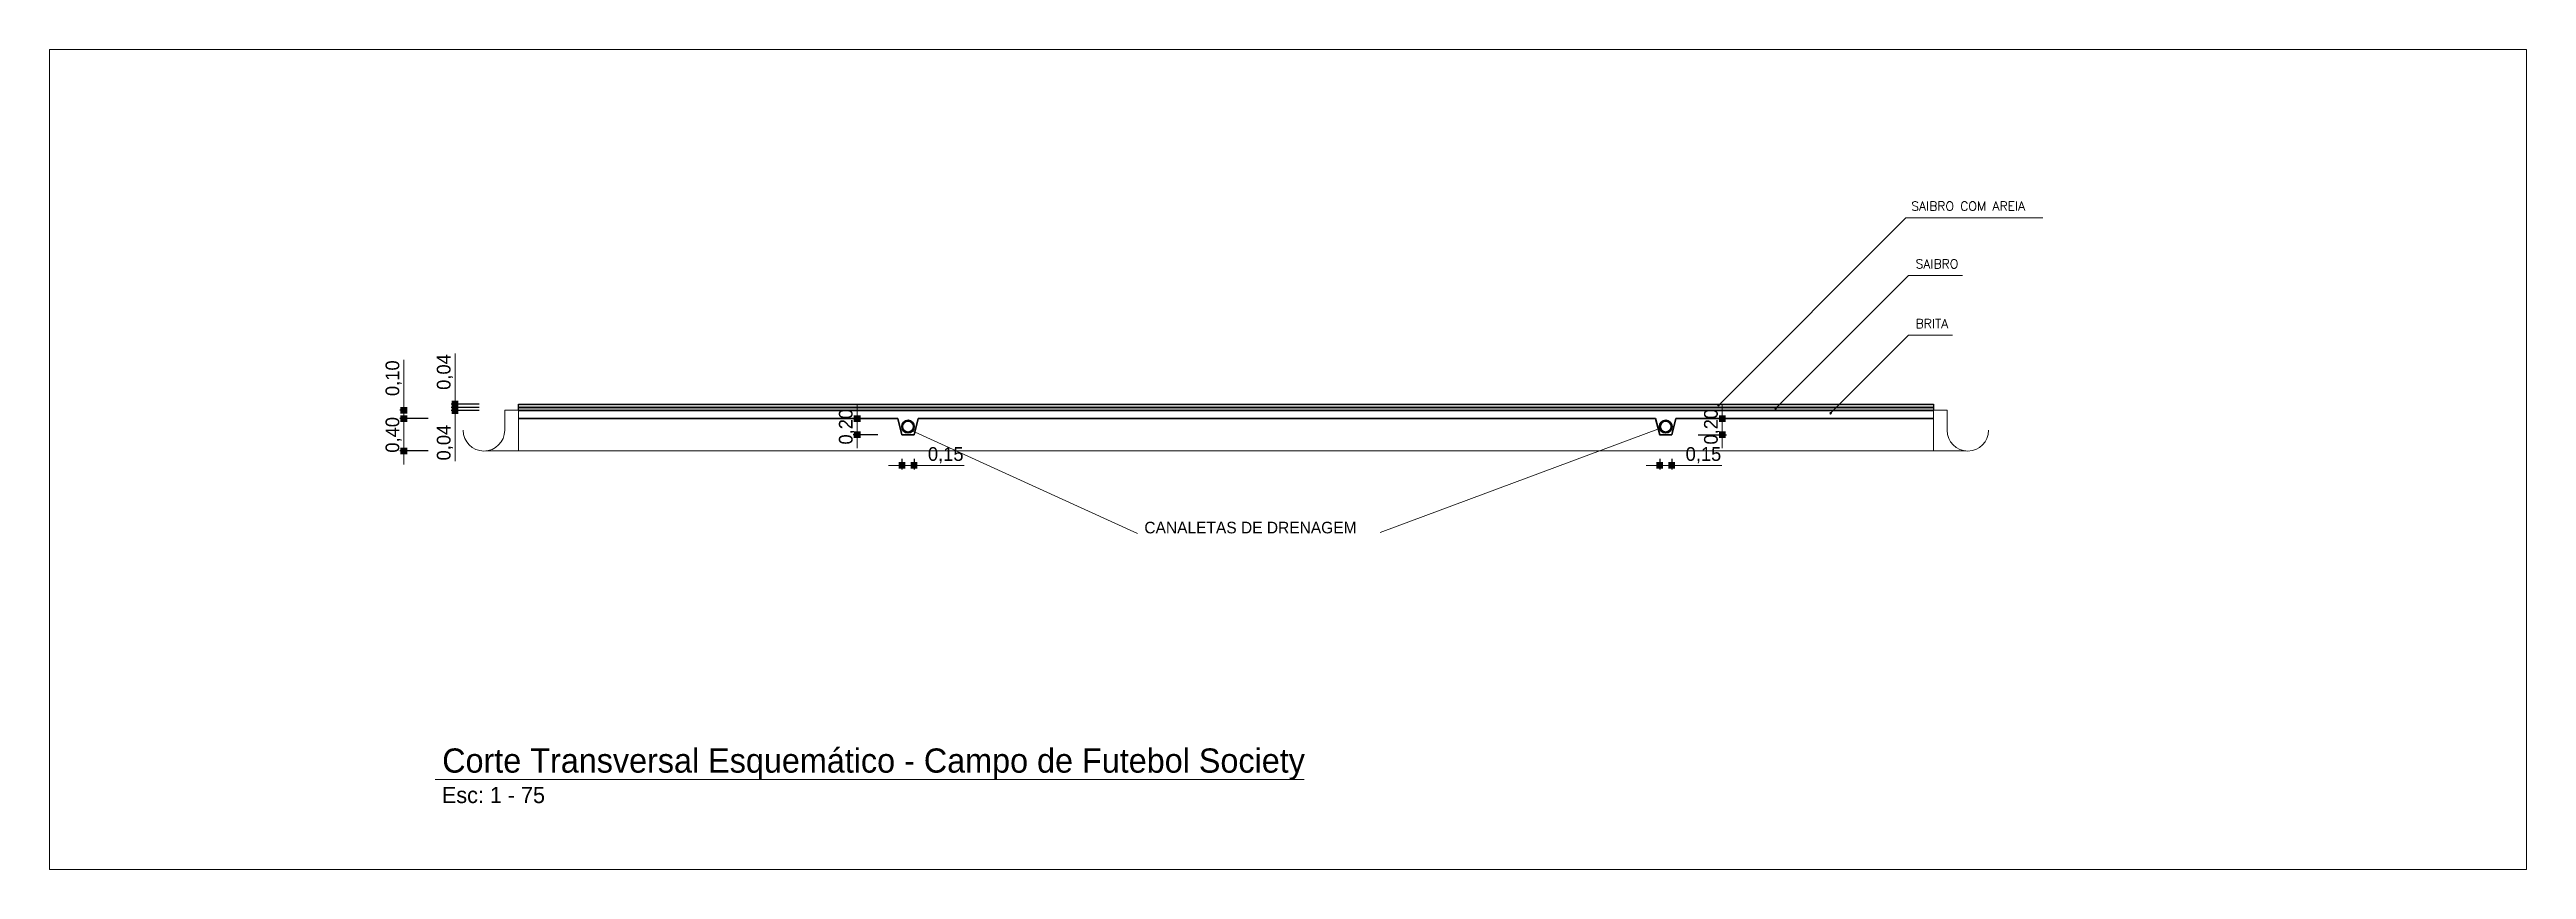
# Model space of a CAD drawing. Header units: millimetres. Extents: x 3006 to 6000, y 1661 to 3774.
# Drawn here: x 4269.37 to 4300.1, y 1920.03 to 1930.19 of the extents above; entities that cross this region are included whole.
import ezdxf

# ---------------------------------------------------------------- set-up
doc = ezdxf.new("R2010")
doc.units = ezdxf.units.MM
doc.header["$LTSCALE"] = 10
for name, color, linetype, lineweight in [('.10', 200, 'Continuous', 9), ('.10 ultra fina', 240, 'Continuous', 5), ('.15', 150, 'Continuous', 15), ('.30', 50, 'Continuous', 30), ('COTAS', 230, 'Continuous', 15)]:
    doc.layers.add(name, color=color, linetype=linetype, lineweight=lineweight)
for name, color, linetype in [('.20 hachura', 185, 'Continuous'), ('ARQ-HTC-041', 41, 'Continuous'), ('ARQ-PIS', 11, 'Continuous'), ('Escrita', 34, 'Continuous')]:
    doc.layers.add(name, color=color, linetype=linetype)
doc.layers.add('Verde', color=7, linetype='Continuous', true_color=0x136734)
doc.styles.add('60-75', font='SIMPLEX.shx', dxfattribs={"height": 0.1125})
doc.styles.add('Texto Wilian', font='himalaya.ttf')
doc.dimstyles.new('Cota 1-125 Exter WMJ', dxfattribs={"dimtxt": 0.17, "dimasz": 0.08333, "dimexe": 0.05, "dimexo": 0.3, "dimgap": 0.02, "dimtad": 1, "dimzin": 1, "dimtxsty": 'Texto Wilian', "dimblk": 'BOXFILLED', "dimcen": 2.5, "dimclrd": 230, "dimclre": 230, "dimclrt": 104, "dimazin": 0, "dimtfac": 1, "dimtix": 1, "dimtmove": 0, "dimatfit": 3, "dimfxl": 0.3, "dimfxlon": 1, "dimlwd": 20, "dimarcsym": 1})

msp = doc.modelspace()

# ---------------------------------------------------------------- texts
at = {"layer": '.30', "color": 50, "lineweight": 30, "style": '60-75'}
for s, p in [('SAIBRO COM AREIA', (4292.464, 1928.194)), ('SAIBRO', (4292.518, 1927.478)), ('BRITA', (4292.518, 1926.738))]:
    msp.add_text(s, height=0.1125, dxfattribs=at).set_placement(p)
at = {"layer": 'Escrita', "style": 'Texto Wilian'}
msp.add_text('CANALETAS DE DRENAGEM', height=0.144, dxfattribs=at).set_placement((4282.95, 1924.194))
at = {"layer": 'Escrita', "attachment_point": 1, "style": 'Texto Wilian'}
for s, insert, char_height, width in [('{\\C50;Corte Transversal Esquemático - Campo de Futebol Society }', (4274.239, 1921.528), 0.3, 11.71971), ('{\\C50;Esc: 1 - 75}', (4274.236, 1921.051), 0.2, 3.14298)]:
    msp.add_mtext(s, dxfattribs=dict(at, insert=insert, char_height=char_height, width=width))

# ---------------------------------------------------------------- blocks, each defined once
blk = doc.blocks.new('_BoxFilled')
at = {"color": 0, "linetype": 'ByBlock', "lineweight": -2}
blk.add_line((-0.5, 0), (-1, 0), dxfattribs=at)
at = {"color": 0, "linetype": 'ByBlock'}
blk.add_solid([(-0.5, 0.5), (0.5, 0.5), (-0.5, -0.5), (0.5, -0.5)], dxfattribs=at)
blk = doc.blocks.new('*D688')
at = {"layer": 'COTAS', "color": 230, "linetype": 'Continuous', "lineweight": 20, "ltscale": 10, "transparency": 16777216}
for p, q in [((4274.399, 1925.84), (4274.399, 1925.923)), ((4274.399, 1925.756), (4274.399, 1925.716)), ((4274.399, 1925.633), (4274.399, 1925.088))]:
    blk.add_line(p, q, dxfattribs=at)
at = {"layer": 'COTAS', "color": 230, "lineweight": -2, "ltscale": 10, "transparency": 16777216}
for p, q in [((4274.699, 1925.756), (4274.349, 1925.756)), ((4274.699, 1925.716), (4274.349, 1925.716))]:
    blk.add_line(p, q, dxfattribs=at)
at = {"layer": 'Defpoints', "color": 0, "ltscale": 10, "transparency": 16777216}
for p in [(4274.399, 1925.716), (4275.705, 1925.756), (4275.705, 1925.716)]:
    blk.add_point(p, dxfattribs=at)
at = {"layer": 'COTAS', "color": 230, "lineweight": 20, "ltscale": 10, "transparency": 16777216, "xscale": 0.08333, "yscale": 0.08333, "zscale": 0.08333}
for p, rotation in [((4274.399, 1925.756), 270), ((4274.399, 1925.716), 90)]:
    blk.add_blockref('_BoxFilled', p, dxfattribs=dict(at, rotation=rotation))
at = {"layer": 'COTAS', "color": 104, "ltscale": 10, "transparency": 16777216, "insert": (4274.273, 1925.319), "char_height": 0.17, "attachment_point": 5, "rotation": 90, "style": 'Texto Wilian'}
blk.add_mtext('0,04', dxfattribs=at)
blk = doc.blocks.new('*D696')
at = {"layer": 'COTAS', "color": 230, "linetype": 'Continuous', "lineweight": 20, "ltscale": 10, "transparency": 16777216}
for p, q in [((4273.763, 1925.803), (4273.763, 1926.347)), ((4273.763, 1925.616), (4273.763, 1925.72)), ((4273.763, 1925.533), (4273.763, 1925.45))]:
    blk.add_line(p, q, dxfattribs=at)
at = {"layer": 'COTAS', "color": 230, "lineweight": -2, "ltscale": 10, "transparency": 16777216}
for p, q in [((4273.763, 1925.72), (4273.713, 1925.72)), ((4274.063, 1925.616), (4273.713, 1925.616))]:
    blk.add_line(p, q, dxfattribs=at)
at = {"layer": 'Defpoints', "color": 0, "ltscale": 10, "transparency": 16777216}
for p in [(4273.763, 1925.616), (4273.824, 1925.72), (4275.184, 1925.616)]:
    blk.add_point(p, dxfattribs=at)
at = {"layer": 'COTAS', "color": 230, "lineweight": 20, "ltscale": 10, "transparency": 16777216, "xscale": 0.08333, "yscale": 0.08333, "zscale": 0.08333}
for p, rotation in [((4273.763, 1925.72), 270), ((4273.763, 1925.616), 90)]:
    blk.add_blockref('_BoxFilled', p, dxfattribs=dict(at, rotation=rotation))
at = {"layer": 'COTAS', "color": 104, "ltscale": 10, "transparency": 16777216, "insert": (4273.637, 1926.117), "char_height": 0.17, "attachment_point": 5, "rotation": 90, "style": 'Texto Wilian'}
blk.add_mtext('0,10', dxfattribs=at)
blk = doc.blocks.new('*D697')
at = {"layer": 'COTAS', "color": 230, "linetype": 'Continuous', "lineweight": 20, "ltscale": 10, "transparency": 16777216}
for p, q in [((4273.763, 1925.7), (4273.763, 1925.783)), ((4273.763, 1925.616), (4273.763, 1925.215)), ((4273.763, 1925.131), (4273.763, 1925.048))]:
    blk.add_line(p, q, dxfattribs=at)
at = {"layer": 'COTAS', "color": 230, "lineweight": -2, "ltscale": 10, "transparency": 16777216}
for p, q in [((4274.063, 1925.616), (4273.713, 1925.616)), ((4274.063, 1925.215), (4273.713, 1925.215))]:
    blk.add_line(p, q, dxfattribs=at)
at = {"layer": 'Defpoints', "color": 0, "ltscale": 10, "transparency": 16777216}
for p in [(4275.585, 1925.616), (4273.763, 1925.215), (4275.183, 1925.215)]:
    blk.add_point(p, dxfattribs=at)
at = {"layer": 'COTAS', "color": 230, "lineweight": 20, "ltscale": 10, "transparency": 16777216, "xscale": 0.08333, "yscale": 0.08333, "zscale": 0.08333}
for p, rotation in [((4273.763, 1925.616), 270), ((4273.763, 1925.215), 90)]:
    blk.add_blockref('_BoxFilled', p, dxfattribs=dict(at, rotation=rotation))
at = {"layer": 'COTAS', "color": 104, "ltscale": 10, "transparency": 16777216, "insert": (4273.637, 1925.415), "char_height": 0.17, "attachment_point": 5, "rotation": 90, "style": 'Texto Wilian'}
blk.add_mtext('0,40', dxfattribs=at)
blk = doc.blocks.new('*D699')
at = {"layer": 'COTAS', "color": 230, "linetype": 'Continuous', "lineweight": 20, "ltscale": 10, "transparency": 16777216}
for p, q in [((4279.859, 1925.036), (4279.776, 1925.036)), ((4279.943, 1925.036), (4280.093, 1925.036)), ((4280.176, 1925.036), (4280.713, 1925.036))]:
    blk.add_line(p, q, dxfattribs=at)
at = {"layer": 'COTAS', "color": 230, "lineweight": -2, "ltscale": 10, "transparency": 16777216}
for p, q in [((4279.943, 1925.116), (4279.943, 1924.986)), ((4280.093, 1925.116), (4280.093, 1924.986))]:
    blk.add_line(p, q, dxfattribs=at)
at = {"layer": 'Defpoints', "color": 0, "ltscale": 10, "transparency": 16777216}
for p in [(4279.943, 1925.416), (4280.093, 1925.416), (4280.093, 1925.036)]:
    blk.add_point(p, dxfattribs=at)
at = {"layer": 'COTAS', "color": 230, "lineweight": 20, "ltscale": 10, "transparency": 16777216, "xscale": 0.08333, "yscale": 0.08333, "zscale": 0.08333}
blk.add_blockref('_BoxFilled', (4279.943, 1925.036), dxfattribs=at)
at = {"layer": 'COTAS', "color": 230, "lineweight": 20, "ltscale": 10, "transparency": 16777216, "xscale": 0.08333, "yscale": 0.08333, "zscale": 0.08333, "rotation": 180}
blk.add_blockref('_BoxFilled', (4280.093, 1925.036), dxfattribs=at)
at = {"layer": 'COTAS', "color": 104, "ltscale": 10, "transparency": 16777216, "insert": (4280.486, 1925.162), "char_height": 0.17, "attachment_point": 5, "style": 'Texto Wilian'}
blk.add_mtext('0,15', dxfattribs=at)
blk = doc.blocks.new('*D700')
at = {"layer": 'COTAS', "color": 230, "linetype": 'Continuous', "lineweight": 20, "ltscale": 10, "transparency": 16777216}
for p, q in [((4279.387, 1925.7), (4279.387, 1925.783)), ((4279.387, 1925.616), (4279.387, 1925.416)), ((4279.387, 1925.333), (4279.387, 1925.25))]:
    blk.add_line(p, q, dxfattribs=at)
at = {"layer": 'COTAS', "color": 230, "lineweight": -2, "ltscale": 10, "transparency": 16777216}
for p, q in [((4279.593, 1925.616), (4279.337, 1925.616)), ((4279.643, 1925.416), (4279.337, 1925.416))]:
    blk.add_line(p, q, dxfattribs=at)
at = {"layer": 'Defpoints', "color": 0, "ltscale": 10, "transparency": 16777216}
for p in [(4279.893, 1925.616), (4279.387, 1925.416), (4279.943, 1925.416)]:
    blk.add_point(p, dxfattribs=at)
at = {"layer": 'COTAS', "color": 230, "lineweight": 20, "ltscale": 10, "transparency": 16777216, "xscale": 0.08333, "yscale": 0.08333, "zscale": 0.08333}
for p, rotation in [((4279.387, 1925.616), 270), ((4279.387, 1925.416), 90)]:
    blk.add_blockref('_BoxFilled', p, dxfattribs=dict(at, rotation=rotation))
at = {"layer": 'COTAS', "color": 104, "ltscale": 10, "transparency": 16777216, "insert": (4279.261, 1925.516), "char_height": 0.17, "attachment_point": 5, "rotation": 90, "style": 'Texto Wilian'}
blk.add_mtext('0,20', dxfattribs=at)
blk = doc.blocks.new('*D701')
at = {"layer": 'COTAS', "color": 230, "linetype": 'Continuous', "lineweight": 20, "ltscale": 10, "transparency": 16777216}
for p, q in [((4290.12, 1925.7), (4290.12, 1925.783)), ((4290.12, 1925.616), (4290.12, 1925.416)), ((4290.12, 1925.333), (4290.12, 1925.25))]:
    blk.add_line(p, q, dxfattribs=at)
at = {"layer": 'COTAS', "color": 230, "lineweight": -2, "ltscale": 10, "transparency": 16777216}
for p, q in [((4289.843, 1925.616), (4290.17, 1925.616)), ((4289.82, 1925.416), (4290.17, 1925.416))]:
    blk.add_line(p, q, dxfattribs=at)
at = {"layer": 'Defpoints', "color": 0, "ltscale": 10, "transparency": 16777216}
for p in [(4289.543, 1925.616), (4289.493, 1925.416), (4290.12, 1925.416)]:
    blk.add_point(p, dxfattribs=at)
at = {"layer": 'COTAS', "color": 230, "lineweight": 20, "ltscale": 10, "transparency": 16777216, "xscale": 0.08333, "yscale": 0.08333, "zscale": 0.08333}
for p, rotation in [((4290.12, 1925.616), 270), ((4290.12, 1925.416), 90)]:
    blk.add_blockref('_BoxFilled', p, dxfattribs=dict(at, rotation=rotation))
at = {"layer": 'COTAS', "color": 104, "ltscale": 10, "transparency": 16777216, "insert": (4289.994, 1925.516), "char_height": 0.17, "attachment_point": 5, "rotation": 90, "style": 'Texto Wilian'}
blk.add_mtext('0,20', dxfattribs=at)
blk = doc.blocks.new('*D702')
at = {"layer": 'COTAS', "color": 230, "linetype": 'Continuous', "lineweight": 20, "ltscale": 10, "transparency": 16777216}
for p, q in [((4289.259, 1925.036), (4289.176, 1925.036)), ((4289.343, 1925.036), (4289.493, 1925.036)), ((4289.576, 1925.036), (4290.113, 1925.036))]:
    blk.add_line(p, q, dxfattribs=at)
at = {"layer": 'COTAS', "color": 230, "lineweight": -2, "ltscale": 10, "transparency": 16777216}
for p, q in [((4289.343, 1925.116), (4289.343, 1924.986)), ((4289.493, 1925.116), (4289.493, 1924.986))]:
    blk.add_line(p, q, dxfattribs=at)
at = {"layer": 'Defpoints', "color": 0, "ltscale": 10, "transparency": 16777216}
for p in [(4289.343, 1925.416), (4289.493, 1925.416), (4289.493, 1925.036)]:
    blk.add_point(p, dxfattribs=at)
at = {"layer": 'COTAS', "color": 230, "lineweight": 20, "ltscale": 10, "transparency": 16777216, "xscale": 0.08333, "yscale": 0.08333, "zscale": 0.08333}
blk.add_blockref('_BoxFilled', (4289.343, 1925.036), dxfattribs=at)
at = {"layer": 'COTAS', "color": 230, "lineweight": 20, "ltscale": 10, "transparency": 16777216, "xscale": 0.08333, "yscale": 0.08333, "zscale": 0.08333, "rotation": 180}
blk.add_blockref('_BoxFilled', (4289.493, 1925.036), dxfattribs=at)
at = {"layer": 'COTAS', "color": 104, "ltscale": 10, "transparency": 16777216, "insert": (4289.886, 1925.162), "char_height": 0.17, "attachment_point": 5, "style": 'Texto Wilian'}
blk.add_mtext('0,15', dxfattribs=at)
blk = doc.blocks.new('*D692')
at = {"layer": 'COTAS', "color": 230, "linetype": 'Continuous', "lineweight": 20, "ltscale": 10, "transparency": 16777216}
for p, q in [((4274.399, 1925.88), (4274.399, 1926.425)), ((4274.399, 1925.756), (4274.399, 1925.796)), ((4274.399, 1925.673), (4274.399, 1925.59))]:
    blk.add_line(p, q, dxfattribs=at)
at = {"layer": 'COTAS', "color": 230, "lineweight": -2, "ltscale": 10, "transparency": 16777216}
for p, q in [((4274.699, 1925.796), (4274.349, 1925.796)), ((4274.699, 1925.756), (4274.349, 1925.756))]:
    blk.add_line(p, q, dxfattribs=at)
at = {"layer": 'Defpoints', "color": 0, "ltscale": 10, "transparency": 16777216}
for p in [(4275.705, 1925.796), (4274.399, 1925.756), (4275.705, 1925.756)]:
    blk.add_point(p, dxfattribs=at)
at = {"layer": 'COTAS', "color": 230, "lineweight": 20, "ltscale": 10, "transparency": 16777216, "xscale": 0.08333, "yscale": 0.08333, "zscale": 0.08333}
for p, rotation in [((4274.399, 1925.796), 270), ((4274.399, 1925.756), 90)]:
    blk.add_blockref('_BoxFilled', p, dxfattribs=dict(at, rotation=rotation))
at = {"layer": 'COTAS', "color": 104, "ltscale": 10, "transparency": 16777216, "insert": (4274.273, 1926.194), "char_height": 0.17, "attachment_point": 5, "rotation": 90, "style": 'Texto Wilian'}
blk.add_mtext('0,04', dxfattribs=at)

# ---------------------------------------------------------------- dimensions: what is measured, and where the dimension line sits
at = {"layer": 'COTAS', "ltscale": 10}
for base, p1, p2, picture, middle in [((4274.399, 1925.756), (4275.705, 1925.796), (4275.705, 1925.756), '*D692', (4274.399, 1926.194)), ((4273.763, 1925.616), (4273.824, 1925.72), (4275.184, 1925.616), '*D696', (4273.763, 1926.117)), ((4274.399, 1925.716), (4275.705, 1925.756), (4275.705, 1925.716), '*D688', (4274.399, 1925.319))]:
    dim = msp.add_linear_dim(base=base, p1=p1, p2=p2, angle=90, dimstyle='Cota 1-125 Exter WMJ', dxfattribs=at)
    dim.commit()
    dim.dimension.update_dxf_attribs({"geometry": picture, "text_midpoint": middle, "dimtype": 160})
for base, p1, p2, picture, middle in [((4273.763, 1925.215), (4275.585, 1925.616), (4275.183, 1925.215), '*D697', (4273.637, 1925.415)), ((4279.387, 1925.416), (4279.893, 1925.616), (4279.943, 1925.416), '*D700', (4279.261, 1925.516)), ((4290.12, 1925.416), (4289.543, 1925.616), (4289.493, 1925.416), '*D701', (4289.994, 1925.516))]:
    dim = msp.add_linear_dim(base=base, p1=p1, p2=p2, angle=90, dimstyle='Cota 1-125 Exter WMJ', dxfattribs=at)
    dim.commit()
    dim.dimension.update_dxf_attribs({"geometry": picture, "text_midpoint": middle})
for base, p1, p2, picture, middle in [((4280.093, 1925.036), (4279.943, 1925.416), (4280.093, 1925.416), '*D699', (4280.486, 1925.036)), ((4289.493, 1925.036), (4289.343, 1925.416), (4289.493, 1925.416), '*D702', (4289.886, 1925.036))]:
    dim = msp.add_linear_dim(base=base, p1=p1, p2=p2, dimstyle='Cota 1-125 Exter WMJ', dxfattribs=at)
    dim.commit()
    dim.dimension.update_dxf_attribs({"geometry": picture, "text_midpoint": middle, "dimtype": 160})

# ---------------------------------------------------------------- hatches: boundary and pattern name
at = {"layer": '.20 hachura'}
for points in [[(4275.184, 1925.796), (4292.739, 1925.796), (4292.739, 1925.756), (4275.184, 1925.756)], [(4275.184, 1925.756), (4292.739, 1925.756), (4292.739, 1925.716), (4275.184, 1925.716)]]:
    msp.add_hatch(color=185, dxfattribs=at).paths.add_polyline_path(points)

# ---------------------------------------------------------------- linework, layer by layer
at = {"layer": '.10', "color": 200, "lineweight": 9}
for p, q in [((4275.015, 1925.472), (4275.015, 1925.72)), ((4275.015, 1925.72), (4275.184, 1925.72)), ((4275.184, 1925.215), (4275.184, 1925.716)), ((4292.908, 1925.72), (4292.739, 1925.72)), ((4292.739, 1925.716), (4292.739, 1925.215)), ((4292.908, 1925.472), (4292.908, 1925.72)), ((4275.184, 1925.215), (4274.782, 1925.215)), ((4292.739, 1925.215), (4275.184, 1925.215)), ((4292.739, 1925.215), (4293.141, 1925.215))]:
    msp.add_line(p, q, dxfattribs=at)
for centre in [(4274.757, 1925.472), (4293.166, 1925.472)]:
    msp.add_arc(centre, 0.258, 180, 0, dxfattribs=at)
at = {"layer": '.10 ultra fina', "color": 240, "lineweight": 5}
msp.add_lwpolyline([(4269.368, 1930.191), (4300.096, 1930.191), (4300.096, 1920.029), (4269.368, 1920.029)], close=True, dxfattribs=at)
at = {"layer": '.15', "color": 150, "lineweight": 15}
for p, q in [((4290.073, 1925.781), (4292.398, 1928.106)), ((4292.398, 1928.106), (4294.097, 1928.106)), ((4290.781, 1925.74), (4292.431, 1927.39)), ((4292.431, 1927.39), (4293.099, 1927.39)), ((4291.464, 1925.683), (4292.431, 1926.65)), ((4292.431, 1926.65), (4292.974, 1926.65))]:
    msp.add_line(p, q, dxfattribs=at)
for centre in [(4290.073, 1925.781), (4290.781, 1925.74), (4291.464, 1925.683)]:
    msp.add_circle(centre, 0.01, dxfattribs=at)
at = {"layer": '.20 hachura', "color": 185}
msp.add_lwpolyline([(4275.184, 1925.756), (4292.739, 1925.756), (4292.739, 1925.716), (4275.184, 1925.716), (4275.184, 1925.756)], dxfattribs=at)
at = {"layer": '.30', "color": 50, "lineweight": 30}
for p, q in [((4275.184, 1925.716), (4292.739, 1925.716)), ((4275.184, 1925.616), (4279.893, 1925.616)), ((4280.143, 1925.616), (4289.293, 1925.616)), ((4289.543, 1925.616), (4292.739, 1925.616))]:
    msp.add_line(p, q, dxfattribs=at)
for points in [[(4279.893, 1925.616), (4279.943, 1925.416), (4280.093, 1925.416), (4280.143, 1925.616)], [(4289.293, 1925.616), (4289.343, 1925.416), (4289.493, 1925.416), (4289.543, 1925.616)]]:
    msp.add_lwpolyline(points, dxfattribs=at)
for centre, radius in [((4280.018, 1925.518), 0.0781), ((4280.018, 1925.518), 0.0681), ((4289.418, 1925.518), 0.0781), ((4289.418, 1925.518), 0.0681)]:
    msp.add_circle(centre, radius, dxfattribs=at)
at = {"layer": 'ARQ-HTC-041'}
msp.add_lwpolyline([(4275.184, 1925.796), (4292.739, 1925.796), (4292.739, 1925.756), (4275.184, 1925.756), (4275.184, 1925.796)], dxfattribs=at)
at = {"layer": 'ARQ-PIS'}
for p, q in [((4275.184, 1925.796), (4292.739, 1925.796)), ((4275.184, 1925.716), (4275.184, 1925.796)), ((4292.739, 1925.796), (4292.739, 1925.716)), ((4275.184, 1925.756), (4292.739, 1925.756))]:
    msp.add_line(p, q, dxfattribs=at)
at = {"layer": 'COTAS', "color": 230}
for p, q in [((4280.063, 1925.467), (4282.865, 1924.194)), ((4289.352, 1925.5), (4285.877, 1924.206))]:
    msp.add_line(p, q, dxfattribs=at)
at = {"layer": 'Verde', "color": 106, "lineweight": 9}
msp.add_line((4274.15, 1921.143), (4284.933, 1921.143), dxfattribs=at)

msp.set_redraw_order([(e.dxf.handle, doc.entitydb.next_handle()) for e in msp.query("TEXT MTEXT ATTDEF DIMENSION ARC_DIMENSION")])  # texts and dimensions are drawn at this point

doc.saveas('drawing.dxf')
